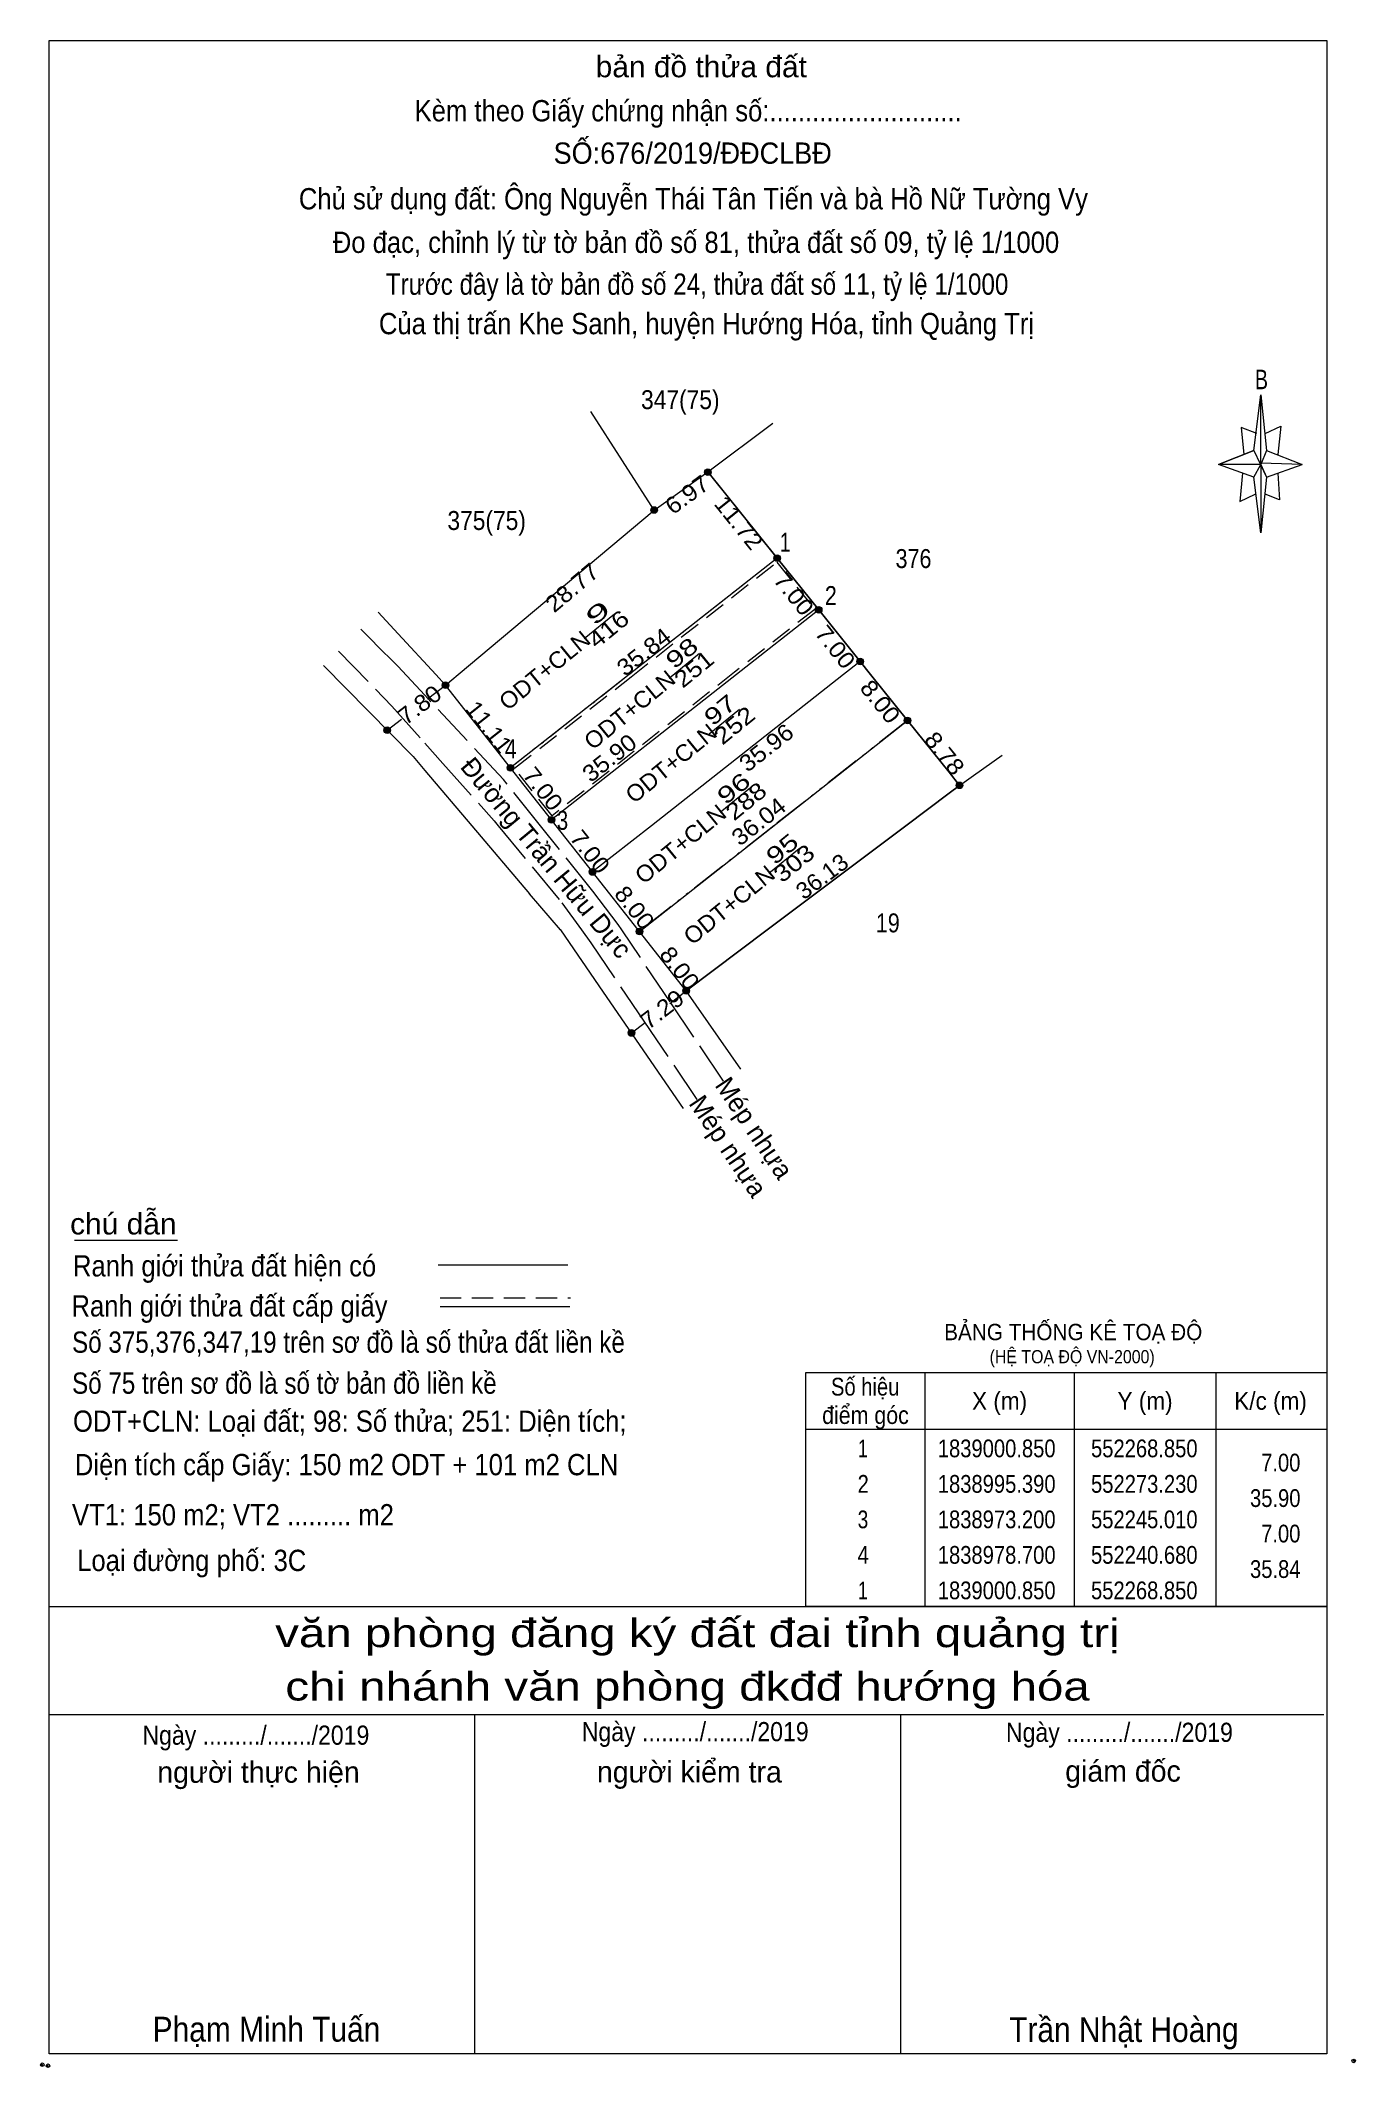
# Model space of a CAD drawing. Header units: metres. Extents: x 551538 to 552829, y 1838513 to 1839106.
# Drawn here: x 552328.3 to 552467.2, y 1838513.5 to 1838727.6 of the extents above; entities that cross this region are included whole.
import ezdxf
from ezdxf.enums import TextEntityAlignment as Align

# ---------------------------------------------------------------- set-up
doc = ezdxf.new("R2010")
doc.units = ezdxf.units.M
doc.header["$LTSCALE"] = 0.75
doc.header["$PDMODE"] = 32
doc.header["$PDSIZE"] = 0.375
for name, pattern in [('DASH_DOUBLE_DOT', [9.2, 5, -1.2, 0.3, -1.2, 0.3, -1.2]), ('LONG_DASHED', [7.5, 6, -1.5]), ('MEDIUM_DASHED', [4.5, 3, -1.5])]:
    doc.linetypes.add(name, pattern=pattern)
for name, color, linetype, lineweight in [('1', 7, 'Continuous', 13), ('17', 7, 'Continuous', 13), ('4', 7, 'Continuous', 13), ('5', 7, 'Continuous', 13), ('6', 7, 'Continuous', 13)]:
    doc.layers.add(name, color=color, linetype=linetype, lineweight=lineweight)

msp = doc.modelspace()

# ---------------------------------------------------------------- texts
at = {"layer": '1'}
for s, height, width, p in [('BẢNG THỐNG KÊ TOẠ ĐỘ ', 1.725, 0.95, (552423.73, 1838590.31)), ('(HỆ TOẠ ĐỘ VN-2000)', 1.395, 0.9, (552428.53, 1838587.87))]:
    msp.add_text(s, height=height, dxfattribs=dict(at, width=width)).set_placement(p)
at = {"layer": '4'}
for s, height, width, p in [('347(75)', 2, 0.9, (552395.85, 1838688.68)), ('375(75)', 2, 0.9, (552375.39, 1838675.91)), ('376', 2, 0.85, (552420.49, 1838671.89)), ('19', 2, 0.85, (552417.775, 1838633.4)), ('Số hiệu', 1.875, 0.85, (552415.385, 1838584.46)), ('X (m)', 1.875, 0.95, (552429.585, 1838582.96)), ('Y (m)', 1.875, 0.95, (552444.955, 1838582.96)), ('K/c (m)', 1.875, 0.95, (552458.215, 1838582.96)), ('điểm góc', 1.875, 0.9, (552415.415, 1838581.46)), (' 1', 1.875, 0.75, (552414.88, 1838577.94)), ('1839000.850', 1.875, 0.85, (552429.28, 1838577.94)), ('552268.850', 1.875, 0.85, (552444.875, 1838577.94)), (' 2', 1.875, 0.85, (552414.88, 1838574.19)), ('1838995.390', 1.875, 0.85, (552429.28, 1838574.19)), ('552273.230', 1.875, 0.85, (552444.875, 1838574.19)), (' 3', 1.875, 0.8, (552414.87, 1838570.44)), ('1838973.200', 1.875, 0.85, (552429.28, 1838570.44)), ('552245.010', 1.875, 0.85, (552444.875, 1838570.44)), (' 4', 1.875, 0.85, (552414.875, 1838566.69)), ('1838978.700', 1.875, 0.85, (552429.28, 1838566.69)), ('552240.680', 1.875, 0.85, (552444.875, 1838566.69)), (' 1', 1.875, 0.75, (552414.88, 1838562.94)), ('1839000.850', 1.875, 0.85, (552429.28, 1838562.94)), ('552268.850', 1.875, 0.85, (552444.875, 1838562.94))]:
    msp.add_text(s, height=height, dxfattribs=dict(at, width=width)).set_placement(p, align=Align.CENTER)
for s, rotation, width, p in [('6.97', 36.36, 1.1, (552397.0912, 1838678.9322)), ('11.72', 308.772, 1.1, (552401.3399, 1838676.1329)), ('28.77', 40.022, 1.1, (552384.9873, 1838669.1487)), ('7.00', 308.737, 1.1, (552407.1646, 1838668.6225)), ('9', 39.259, 1.9, (552387.6813, 1838666.4656)), ('416', 39.259, 1.2, (552388.8163, 1838664.7671)), ('35.84', 38.178, 1.1, (552392.5442, 1838662.3405)), ('98', 39.259, 1.35, (552396.5613, 1838662.2471)), ('7.00', 308.737, 1.1, (552411.5446, 1838663.0025)), ('251', 39.259, 1.15, (552397.8463, 1838660.5399)), ('8.00', 308.76, 1.1, (552416.2958, 1838657.2228)), ('7.80', 37.604, 1.1, (552368.8361, 1838656.7444)), ('11.11', 308.197, 1.05, (552374.9488, 1838654.566)), ('97', 39.259, 1.35, (552400.6113, 1838656.2171)), ('252', 39.259, 1.2, (552402.1163, 1838654.5971)), ('35.96', 38.18, 1.1, (552405.4791, 1838652.2266)), ('35.90', 38.179, 1.1, (552388.9041, 1838651.1405)), ('8.78', 308.773, 1.1, (552423.0863, 1838651.758)), ('7.00', 308.212, 1.1, (552380.6544, 1838648.0213)), ('96', 39.259, 1.4, (552402.0413, 1838647.9334)), ('288', 39.259, 1.2, (552403.3463, 1838646.5808)), ('36.04', 38.171, 1.1, (552404.6742, 1838644.42)), ('7.00', 308.212, 1.1, (552385.6244, 1838641.3713)), ('95', 39.259, 1.35, (552407.1663, 1838641.543)), ('303', 39.259, 1.2, (552408.4163, 1838640.0226)), ('36.13', 36.933, 1.05, (552411.3542, 1838638.6075)), ('8.00', 308.246, 1.1, (552390.3261, 1838635.4717)), ('8.00', 308.206, 1.1, (552395.0941, 1838629.0712)), ('7.29', 37.593, 1.1, (552394.4662, 1838624.5762))]:
    msp.add_text(s, height=1.75, rotation=rotation, dxfattribs=dict(at, width=width)).set_placement(p, align=Align.CENTER)
for s, height, width, p in [(' 1', 2, 0.75, (552407.49, 1838673.62)), (' 2', 2, 0.85, (552412.39, 1838667.98)), (' 4', 2, 0.85, (552378.56, 1838651.79)), (' 3', 2, 0.8, (552384, 1838644.23)), ('7.00', 1.875, 0.85, (552461.37, 1838576.44)), ('35.90', 1.875, 0.85, (552461.38, 1838572.69)), ('7.00', 1.875, 0.85, (552461.37, 1838568.94)), ('35.84', 1.875, 0.85, (552461.38, 1838565.19))]:
    msp.add_text(s, height=height, dxfattribs=dict(at, width=width)).set_placement(p, align=Align.RIGHT)
at = {"layer": '4', "width": 1.05}
for p in [(552387.0625, 1838664.4793), (552396.0425, 1838660.3093), (552400.4225, 1838654.6593), (552401.4225, 1838646.1293), (552406.5625, 1838639.6993)]:
    msp.add_text('ODT+CLN ', height=1.75, rotation=39.259, dxfattribs=at).set_placement(p, align=Align.RIGHT)
at = {"layer": '4'}
for s, rotation, p in [('Đường Trần Hữu Dực', 309.577, (552380.9241, 1838640.6571)), ('Mép nhựa', 303.905, (552402.8348, 1838612.1778)), ('Mép nhựa', 303.905, (552400.0748, 1838610.2578))]:
    msp.add_text(s, height=2, rotation=rotation, dxfattribs=at).set_placement(p, align=Align.CENTER)
at = {"layer": '5'}
for s, height, width, p in [('bản đồ thửa đất', 2.25, 1.05, (552398.065, 1838723.74)), ('Kèm theo Giấy chứng nhận số:...........................', 2.25, 0.9, (552396.68, 1838719.08)), ('SỐ:676/2019/ĐĐCLBĐ', 2.25, 0.95, (552397.16, 1838714.6)), ('Chủ sử dụng đất: Ông Nguyễn Thái Tân Tiến và bà Hồ Nữ Tường Vy', 2.25, 0.9, (552397.235, 1838709.78)), ('Đo đạc, chỉnh lý từ tờ bản đồ số 81, thửa đất số 09, tỷ lệ 1/1000 ', 2.25, 0.9, (552397.885, 1838705.18)), ('Trước đây là tờ bản đồ số 24, thửa đất số 11, tỷ lệ 1/1000 ', 2.25, 0.85, (552397.98, 1838700.76)), ('Của thị trấn Khe Sanh, huyện Hướng Hóa, tỉnh Quảng Trị', 2.25, 0.9, (552398.615, 1838696.59)), ('B', 2.066, 0.75, (552457.255, 1838690.78)), ('văn phòng đăng ký đất đai tỉnh quảng trị', 3, 1.25, (552397.655, 1838557.88)), ('chi nhánh văn phòng đkđđ hướng hóa', 3, 1.25, (552396.615, 1838552.24)), ('Ngày ........./......./2019', 2.025, 0.9, (552351.005, 1838547.57)), ('Ngày ........./......./2019', 2.025, 0.9, (552397.425, 1838547.94)), ('Ngày ........./......./2019', 2.025, 0.9, (552442.245, 1838547.87)), ('Phạm Minh Tuấn', 2.625, 0.9, (552352.125, 1838516.2)), ('Trần Nhật Hoàng', 2.625, 0.9, (552442.72, 1838516.16))]:
    msp.add_text(s, height=height, dxfattribs=dict(at, width=width)).set_placement(p, align=Align.CENTER)
for s, p in [('người thực hiện', (552351.28, 1838543.55)), ('người kiểm tra', (552396.81, 1838543.58)), ('giám đốc', (552442.625, 1838543.67))]:
    msp.add_text(s, height=2.25, dxfattribs=at).set_placement(p, align=Align.CENTER)
at = {"layer": '6'}
for s, width, p in [('chú dẫn', 1.05, (552331.38, 1838601.48)), ('Ranh giới thửa đất hiện có ', 0.9, (552331.68, 1838597.04)), ('Ranh giới thửa đất cấp giấy', 0.9, (552331.52, 1838592.81)), ('Số 375,376,347,19 trên sơ đồ là số thửa đất liền kề', 0.85, (552331.58, 1838588.98)), ('Số 75 trên sơ đồ là số tờ bản đồ liền kề', 0.85, (552331.58, 1838584.65)), ('ODT+CLN: Loại đất; 98: Số thửa; 251: Diện tích;', 0.9, (552331.68, 1838580.63)), ('Diện tích cấp Giấy: 150 m2 ODT + 101 m2 CLN', 0.9, (552331.88, 1838576.04)), ('VT1: 150 m2; VT2 ......... m2', 0.9, (552331.58, 1838570.74)), ('Loại đường phố: 3C', 0.9, (552332.12, 1838565.92))]:
    msp.add_text(s, height=2.25, dxfattribs=dict(at, width=width)).set_placement(p)

# ---------------------------------------------------------------- hatches: boundary and pattern name
at = {"layer": '4'}
for points in [[(552399.1096, 1838682.0266, 1), (552398.4096, 1838682.0266, 1)], [(552393.43, 1838678.02, 1), (552392.73, 1838678.02, 1)], [(552406.44, 1838672.93, 1), (552405.74, 1838672.93, 1)], [(552410.82, 1838667.47, 1), (552410.12, 1838667.47, 1)], [(552415.2, 1838662.01, 1), (552414.5, 1838662.01, 1)], [(552371.4, 1838659.52, 1), (552370.7, 1838659.52, 1)], [(552420.21, 1838655.77, 1), (552419.51, 1838655.77, 1)], [(552365.22, 1838654.76, 1), (552364.52, 1838654.76, 1)], [(552378.27, 1838650.78, 1), (552377.57, 1838650.78, 1)], [(552425.71, 1838648.93, 1), (552425.01, 1838648.93, 1)], [(552382.6, 1838645.28, 1), (552381.9, 1838645.28, 1)], [(552386.93, 1838639.78, 1), (552386.23, 1838639.78, 1)], [(552391.88, 1838633.5, 1), (552391.18, 1838633.5, 1)], [(552396.83, 1838627.22, 1), (552396.13, 1838627.22, 1)], [(552391.05, 1838622.77, 1), (552390.35, 1838622.77, 1)]]:
    msp.add_hatch(color=256, dxfattribs=at).paths.add_polyline_path(points)

# ---------------------------------------------------------------- linework, layer by layer
at = {"layer": '1'}
msp.add_lwpolyline([(552419.86, 1838655.77), (552425.36, 1838648.93), (552396.48, 1838627.22), (552391.53, 1838633.5)], close=True, dxfattribs=at)
at = {"layer": '17'}
msp.add_line((552331.85, 1838600.86), (552342.71, 1838600.86), dxfattribs=at)
at = {"layer": '4'}
for p, q in [((552393.08, 1838678.02), (552386.39, 1838688.44)), ((552393.08, 1838678.02), (552386.39, 1838688.44)), ((552398.77, 1838682.04), (552405.62, 1838687.18)), ((552372.38, 1838660.64), (552393.08, 1838678.02)), ((552366.03, 1838664.95), (552363.92, 1838667.24)), ((552385.69, 1838664.43), (552388.9, 1838667.05)), ((552414.85, 1838662.01), (552410.47, 1838667.47)), ((552370.01, 1838660.64), (552366.03, 1838664.95)), ((552394.67, 1838660.26), (552397.88, 1838662.88)), ((552415.95, 1838660.64), (552414.85, 1838662.01)), ((552358.16, 1838661.59), (552367.61, 1838651.96)), ((552371.05, 1838659.52), (552370.01, 1838660.64)), ((552371.05, 1838659.52), (552372.38, 1838660.64)), ((552419.86, 1838655.77), (552415.95, 1838660.64)), ((552369.15, 1838658.06), (552371.05, 1838659.52)), ((552364.87, 1838654.76), (552366.39, 1838655.93)), ((552398.91, 1838654.37), (552402.12, 1838656.99)), ((552426.84, 1838649.98), (552429.85, 1838652.13)), ((552425.36, 1838648.93), (552426.84, 1838649.98)), ((552400.05, 1838646.08), (552403.26, 1838648.7)), ((552419.68, 1838644.66), (552424.25, 1838648.1)), ((552424.25, 1838648.1), (552425.36, 1838648.93)), ((552373.81, 1838644.66), (552379.93, 1838637.46)), ((552419.68, 1838644.66), (552405.03, 1838633.65)), ((552405.19, 1838639.65), (552408.4, 1838642.27)), ((552383.2, 1838633.67), (552379.93, 1838637.46)), ((552396.48, 1838627.22), (552391.53, 1838633.5)), ((552396.2, 1838614.79), (552387.74, 1838627.08)), ((552394.73, 1838625.87), (552396.48, 1838627.22)), ((552402.25, 1838618.93), (552396.48, 1838627.22)), ((552390.7, 1838622.77), (552392.13, 1838623.87)), ((552421.7, 1838586.91), (552421.7, 1838562.16)), ((552437.45, 1838586.91), (552437.45, 1838562.16)), ((552452.45, 1838586.91), (552452.45, 1838562.16)), ((552409.1, 1838580.91), (552464.15, 1838580.91))]:
    msp.add_line(p, q, dxfattribs=at)
at = {"layer": '4', "linetype": 'LONG_DASHED'}
for p, q in [((552363.57, 1838663.95), (552362.08, 1838665.44)), ((552394.77, 1838626.07), (552389.67, 1838633.65)), ((552400.42, 1838617.66), (552394.84, 1838625.96))]:
    msp.add_line(p, q, dxfattribs=at)
at = {"layer": '4', "linetype": 'DASH_DOUBLE_DOT'}
for p, q in [((552419.86, 1838655.77), (552405.73, 1838644.66)), ((552405.73, 1838644.66), (552391.72, 1838633.65)), ((552391.72, 1838633.65), (552391.53, 1838633.5))]:
    msp.add_line(p, q, dxfattribs=at)
at = {"layer": '4'}
for points in [[(552372.38, 1838660.64), (552393.08, 1838678.02), (552398.75, 1838682.07), (552406.09, 1838672.93), (552390.46, 1838660.64)], [(552372.38, 1838660.64), (552393.08, 1838678.02), (552398.75, 1838682.07), (552406.09, 1838672.93), (552410.47, 1838667.47), (552414.85, 1838662.01), (552415.95, 1838660.64)], [(552393.08, 1838678.02), (552398.75, 1838682.07), (552398.94, 1838681.84)], [(552410.47, 1838667.47), (552406.09, 1838672.93), (552398.94, 1838681.84)], [(552410.47, 1838667.47), (552401.78, 1838660.64), (552382.25, 1838645.28)], [(552414.85, 1838662.01), (552413.11, 1838660.64), (552392.79, 1838644.66)], [(552390.46, 1838660.64), (552377.92, 1838650.78), (552371.05, 1838659.52), (552372.38, 1838660.64)], [(552382.74, 1838644.66), (552382.25, 1838645.28), (552377.92, 1838650.78), (552371.05, 1838659.52), (552372.38, 1838660.64)], [(552415.95, 1838660.64), (552419.86, 1838655.77), (552424.25, 1838650.31)], [(552382.25, 1838645.28), (552377.92, 1838650.78), (552371.05, 1838659.52)], [(552425.36, 1838648.93), (552424.25, 1838650.31), (552419.86, 1838655.77)], [(552367.61, 1838651.96), (552368.85, 1838650.5), (552373.81, 1838644.66)], [(552425.36, 1838648.93), (552426.84, 1838649.98), (552429.85, 1838652.13)], [(552424.25, 1838650.31), (552425.36, 1838648.93), (552424.25, 1838648.1), (552419.68, 1838644.66)], [(552392.79, 1838644.66), (552386.58, 1838639.78), (552382.74, 1838644.66), (552382.25, 1838645.28)], [(552391.41, 1838633.65), (552386.58, 1838639.78), (552382.74, 1838644.66)], [(552396.48, 1838627.22), (552405.03, 1838633.65), (552419.68, 1838644.66)], [(552391.53, 1838633.5), (552391.41, 1838633.65), (552386.58, 1838639.78)], [(552387.74, 1838627.08), (552383.21, 1838633.65), (552383.2, 1838633.67)], [(552405.03, 1838633.65), (552396.48, 1838627.22), (552391.53, 1838633.5), (552391.41, 1838633.65)]]:
    msp.add_lwpolyline(points, dxfattribs=at)
at = {"layer": '4', "linetype": 'DASH_DOUBLE_DOT'}
msp.add_lwpolyline([(552406.09, 1838672.93), (552390.46, 1838660.64), (552377.92, 1838650.78)], dxfattribs=at)
at = {"layer": '4', "linetype": 'MEDIUM_DASHED'}
for points in [[(552390.65, 1838660.4), (552406.04, 1838672.51), (552410.05, 1838667.52), (552401.59, 1838660.88)], [(552401.59, 1838660.88), (552382.3, 1838645.7), (552378.34, 1838650.73), (552390.65, 1838660.4)]]:
    msp.add_lwpolyline(points, dxfattribs=at)
at = {"layer": '4', "linetype": 'LONG_DASHED'}
for points in [[(552359.72, 1838663.12), (552365.37, 1838657.3), (552368.85, 1838653.39)], [(552368.85, 1838658.47), (552366, 1838661.52), (552363.59, 1838663.93)], [(552381.08, 1838644.66), (552377.18, 1838649.54), (552368.85, 1838658.47)], [(552368.85, 1838653.39), (552370.77, 1838651.24), (552376.17, 1838645.18), (552376.6, 1838644.66)], [(552376.6, 1838644.66), (552383.32, 1838636.53), (552385.4, 1838633.65)], [(552389.67, 1838633.65), (552389.29, 1838634.22), (552386.6, 1838637.75), (552381.08, 1838644.66)], [(552385.4, 1838633.65), (552386.38, 1838632.3), (552392, 1838624.02), (552397.61, 1838615.75)]]:
    msp.add_lwpolyline(points, dxfattribs=at)
at = {"layer": '4'}
msp.add_lwpolyline([(552409.1, 1838586.91), (552464.15, 1838586.91), (552464.15, 1838562.16), (552409.1, 1838562.16)], close=True, dxfattribs=at)
for centre, radius in [((552398.7596, 1838682.0266), 0.35), ((552393.08, 1838678.02), 0.35), ((552406.09, 1838672.93), 0.35), ((552410.47, 1838667.47), 0.35), ((552414.85, 1838662.01), 0.35), ((552371.05, 1838659.52), 0.35), ((552419.86, 1838655.77), 0.35), ((552419.93, 1838655.69), 0.11), ((552364.87, 1838654.76), 0.35), ((552377.92, 1838650.78), 0.35), ((552425.36, 1838648.93), 0.35), ((552382.25, 1838645.28), 0.35), ((552386.58, 1838639.78), 0.35), ((552391.53, 1838633.5), 0.35), ((552396.48, 1838627.22), 0.35), ((552390.7, 1838622.77), 0.35)]:
    msp.add_circle(centre, radius, dxfattribs=at)
at = {"layer": '5'}
for p, q in [((552456.46, 1838684.32), (552457.2, 1838690.18)), ((552457.8, 1838684.32), (552461.56, 1838682.82)), ((552456.46, 1838681.48), (552452.7, 1838682.82)), ((552457.8, 1838681.48), (552457.2, 1838675.62)), ((552459, 1838681.92), (552459.16, 1838679.08)), ((552459.16, 1838679.08), (552457.66, 1838679.68)), ((552329.15, 1838562.16), (552464.15, 1838562.16)), ((552329.15, 1838550.76), (552463.85, 1838550.76)), ((552329.15, 1838550.76), (552463.85, 1838550.76)), ((552329.15, 1838550.76), (552463.85, 1838550.76)), ((552374.15, 1838514.92), (552374.15, 1838550.76)), ((552419.15, 1838514.92), (552419.15, 1838550.76))]:
    msp.add_line(p, q, dxfattribs=at)
for points in [[(552329.15, 1838727.62), (552464.15, 1838727.62), (552464.15, 1838514.92), (552329.15, 1838514.92)], [(552457.2, 1838690.18), (552457.8, 1838684.32), (552457.2, 1838682.82)], [(552457.2, 1838682.82), (552452.7, 1838682.82), (552456.46, 1838684.32), (552457.8, 1838681.48), (552461.56, 1838682.82), (552457.2, 1838682.98)], [(552457.2, 1838682.82), (552457.2, 1838675.62), (552456.46, 1838681.48)]]:
    msp.add_lwpolyline(points, close=True, dxfattribs=at)
for points in [[(552456.76, 1838686.12), (552455.1, 1838686.72), (552455.4, 1838683.88)], [(552457.66, 1838686.12), (552459.3, 1838686.88), (552459, 1838683.88)], [(552457.2, 1838682.82), (552456.46, 1838684.32), (552452.7, 1838682.82)], [(552455.26, 1838681.92), (552454.96, 1838678.92), (552456.6, 1838679.68)], [(552457.2, 1838682.82), (552457.8, 1838681.48), (552461.56, 1838682.82)], [(552464.15, 1838514.92), (552329.15, 1838514.92), (552329.15, 1838550.76)]]:
    msp.add_lwpolyline(points, dxfattribs=at)
for p in [(552328.44, 1838513.76), (552329.04, 1838513.66)]:
    msp.add_point(p, dxfattribs=at)
at = {"layer": '6'}
for p, q in [((552370.25, 1838598.26), (552383.96, 1838598.26)), ((552370.46, 1838593.86), (552384.17, 1838593.86))]:
    msp.add_line(p, q, dxfattribs=at)
at = {"layer": '6', "linetype": 'MEDIUM_DASHED'}
msp.add_line((552370.46, 1838594.79), (552384.26, 1838594.79), dxfattribs=at)
at = {"layer": '6'}
msp.add_point((552467, 1838514.16), dxfattribs=at)

msp.set_redraw_order([(e.dxf.handle, doc.entitydb.next_handle()) for e in msp.query("TEXT MTEXT ATTDEF DIMENSION ARC_DIMENSION")])  # texts and dimensions are drawn at this point

doc.saveas('drawing.dxf')
